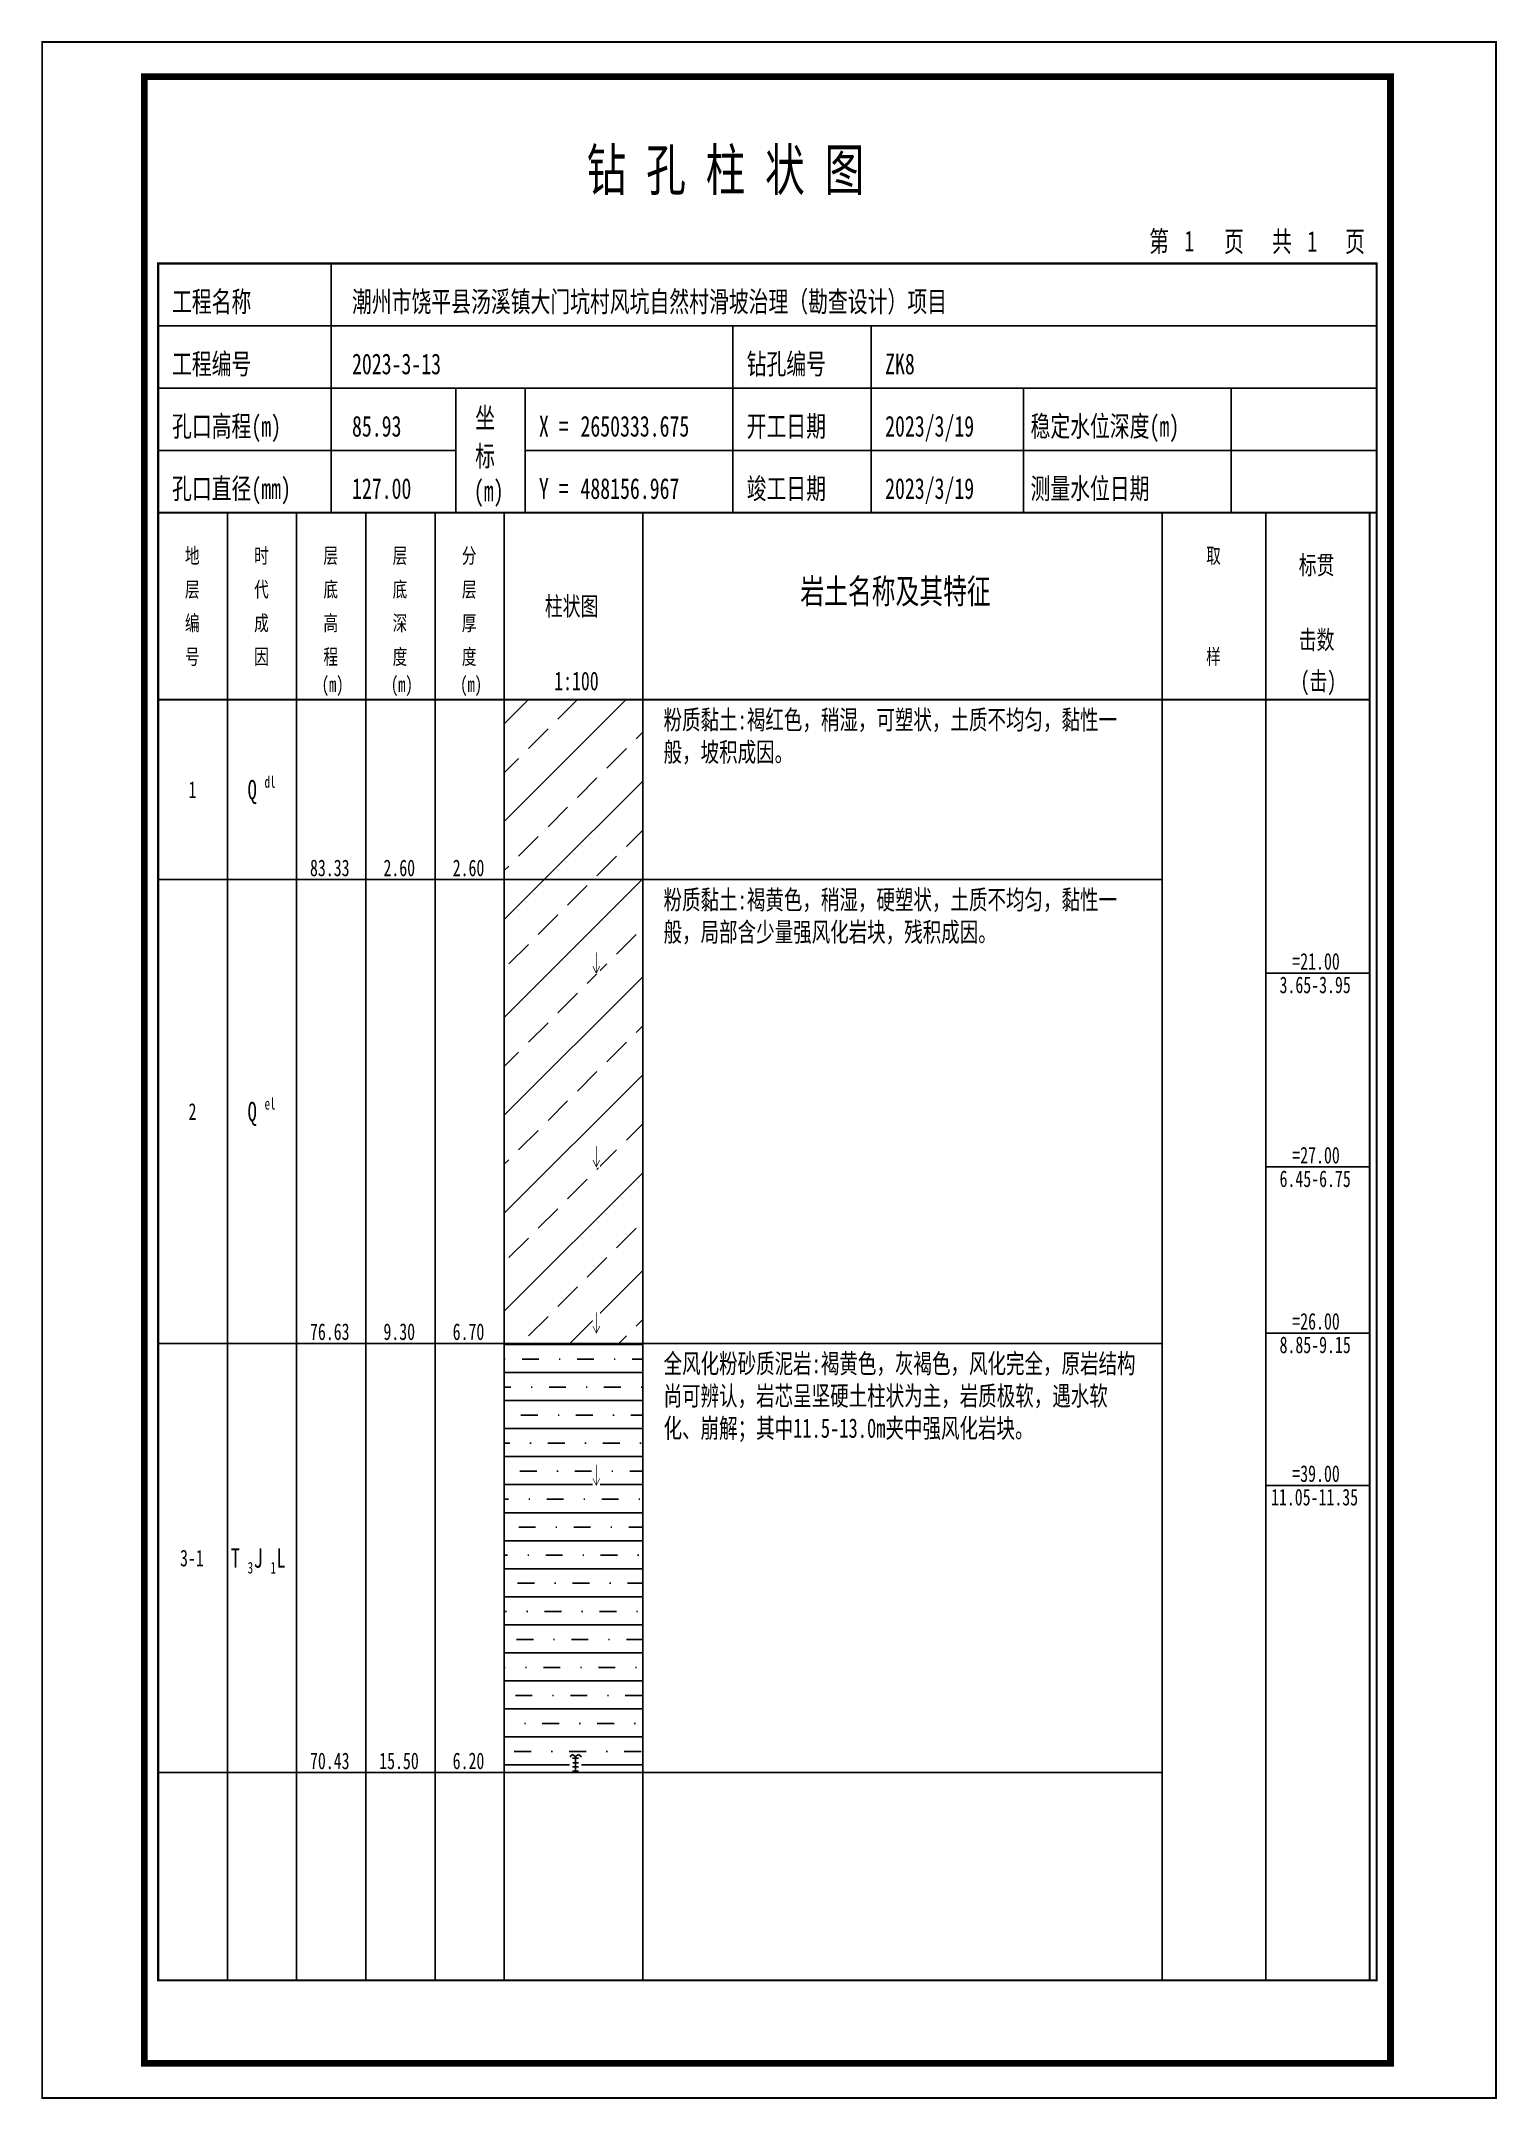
# Model space of a CAD drawing. Extents: x -17 to 4273, y -202 to 95.
# Drawn here: x 1768.1 to 1978.4, y -202.1 to 95.1 of the extents above; entities that cross this region are included whole.
import ezdxf
from ezdxf.enums import TextEntityAlignment as Align

# ---------------------------------------------------------------- set-up
doc = ezdxf.new("R2010")
doc.units = 0
doc.header["$MEASUREMENT"] = 0
doc.linetypes.add('DASHDOTX2', pattern=[2, 1, -0.5, 0, -0.5])
for name, color, linetype in [('GICAD_POUMIAN', 7, 'Continuous'), ('ZZT_BGBJ', 7, 'Continuous'), ('ZZT_FHD', 7, 'Continuous'), ('ZZT_TC', 7, 'Continuous')]:
    doc.layers.add(name, color=color, linetype=linetype)
doc.styles.add('BODYCONTENT', font='simfang.ttf', dxfattribs={"width": 0.7, "height": 2.8})
doc.styles.add('BODYTITLE', font='simfang.ttf', dxfattribs={"width": 0.7, "height": 3.6})
doc.styles.add('标注栏-第一列', font='', dxfattribs={"width": 0.7, "height": 3})
doc.styles.get('标注栏-第一列').set_extended_font_data('SimSun')
pattern_1 = [(45, (0, 0), (-7.07107, 7.07107), []), (45, (7.071, 0), (-7.07107, 7.07107), [4, -2])]

msp = doc.modelspace()

# ---------------------------------------------------------------- texts
at = {"layer": 'ZZT_TC', "color": 7, "style": 'BODYTITLE', "width": 0.7}
for s, height, p in [('地', 2.21, (1788.87, 19.03)), ('时', 2.21, (1798.87, 19.03)), ('层', 2.21, (1808.87, 19.03)), ('层', 2.21, (1818.87, 19.03)), ('分', 2.21, (1828.87, 19.03)), ('取', 2.21, (1936.37, 19.03)), ('标贯', 2.7, (1949.74, 17.28)), ('岩土名称及其特征', 3.6, (1877.75, 12.78)), ('层', 2.21, (1788.87, 14.16)), ('代', 2.21, (1798.87, 14.16)), ('底', 2.21, (1808.87, 14.16)), ('底', 2.21, (1818.87, 14.16)), ('层', 2.21, (1828.87, 14.16)), ('柱状图', 2.7, (1840.85, 11.34)), ('编', 2.21, (1788.87, 9.3)), ('成', 2.21, (1798.87, 9.3)), ('高', 2.21, (1808.87, 9.3)), ('深', 2.21, (1818.87, 9.3)), ('厚', 2.21, (1828.87, 9.3)), ('击数', 2.7, (1949.74, 6.48)), ('号', 2.21, (1788.87, 4.43)), ('因', 2.21, (1798.87, 4.43)), ('程', 2.21, (1808.87, 4.43)), ('度', 2.21, (1818.87, 4.43)), ('度', 2.21, (1828.87, 4.43)), ('样', 2.21, (1936.37, 4.43)), ('(m)', 2.213, (1808.62, 0.44)), ('(m)', 2.213, (1818.62, 0.44)), ('(m)', 2.213, (1828.62, 0.44)), ('1:100', 2.7, (1842.2, 0.54)), ('(击)', 2.7, (1950, 0.54))]:
    msp.add_text(s, height=height, dxfattribs=at).set_placement(p, align=Align.BOTTOM_LEFT)
at = {"layer": 'ZZT_TC', "color": 7, "style": 'BODYCONTENT', "width": 0.7}
for s, height, p in [('1', 2.4, (1789.39, -14.2)), ('Q', 2.8, (1797.92, -14.4)), ('dl', 1.68, (1800.36, -12.72)), ('83.33', 2.4, (1806.93, -25.5)), ('2.60', 2.4, (1817.54, -25.5)), ('2.60', 2.4, (1827.54, -25.5)), ('=21.00', 2.4, (1948.81, -39)), ('3.65-3.95', 2.4, (1946.97, -42.4)), ('2', 2.4, (1789.39, -60.7)), ('Q', 2.8, (1797.92, -60.9)), ('el', 1.68, (1800.36, -59.22)), ('=27.00', 2.4, (1948.81, -67)), ('6.45-6.75', 2.4, (1946.97, -70.4)), ('=26.00', 2.4, (1948.81, -91)), ('76.63', 2.4, (1806.93, -92.5)), ('9.30', 2.4, (1817.54, -92.5)), ('6.70', 2.4, (1827.54, -92.5)), ('8.85-9.15', 2.4, (1946.97, -94.4)), ('=39.00', 2.4, (1948.81, -113)), ('11.05-11.35', 2.4, (1945.74, -116.4)), ('3-1', 2.4, (1788.16, -125.2)), ('T', 2.8, (1795.49, -125.4)), ('3', 1.68, (1797.92, -126.24)), ('J', 2.8, (1798.78, -125.4)), ('1', 1.68, (1801.22, -126.24)), ('L', 2.8, (1802.08, -125.4)), ('70.43', 2.4, (1806.93, -154.5)), ('15.50', 2.4, (1816.93, -154.5)), ('6.20', 2.4, (1827.54, -154.5))]:
    msp.add_text(s, height=height, dxfattribs=at).set_placement(p)
at = {"layer": 'ZZT_TC', "color": 7, "char_height": 2.8, "width": 69, "attachment_point": 1, "style": 'BODYCONTENT'}
for s, insert in [('粉质黏土:褐红色，稍湿，可塑状，土质不均匀，黏性一般，坡积成因。', (1858, -1.5)), ('粉质黏土:褐黄色，稍湿，硬塑状，土质不均匀，黏性一般，局部含少量强风化岩块，残积成因。', (1858, -27.5)), ('全风化粉砂质泥岩:褐黄色，灰褐色，风化完全，原岩结构尚可辨认，岩芯呈坚硬土柱状为主，岩质极软，遇水软化、崩解；其中11.5-13.0m夹中强风化岩块。', (1858, -94.5))]:
    msp.add_mtext(s, dxfattribs=dict(at, insert=insert))

# ---------------------------------------------------------------- blocks, each defined once
blk = doc.blocks.new('FH_QUAN_C')
blk.add_wipeout([(0, 0), (1.13, 0), (1.13, 1.61), (0, 1.61)])
at = {"layer": 'GICAD_POUMIAN', "color": 1}
for p, q in [((0, 1.4), (0.28, 1.61)), ((0.28, 1.61), (0.56, 1.41)), ((0.28, 1.26), (0.86, 1.26)), ((0.28, 0.41), (0.86, 0.41)), ((0.29, 0.81), (0.84, 0.81)), ((0.56, 1.41), (0.84, 1.61)), ((0.56, 1.41), (0.56, 0)), ((0.84, 1.61), (1.13, 1.4)), ((0.28, 0), (0.86, 0))]:
    blk.add_line(p, q, dxfattribs=at)
blk = doc.blocks.new('zztSLbg')
blk.add_wipeout([(-0.05, -0.11), (1.04, -0.11), (1.04, 3), (-0.05, 3)])
at = {"color": 1, "const_width": 0.1}
for points in [[(0.5, 3), (0.5, 0)], [(0, 1), (0.5, 0), (1, 1)]]:
    blk.add_lwpolyline(points, dxfattribs=at)
blk = doc.blocks.new('block8', base_point=(16.77, 229))
for p, q in [((41.77, 229), (41.77, 265)), ((16.77, 256), (192.77, 256)), ((99.77, 229), (99.77, 256)), ((119.77, 229), (119.77, 256)), ((16.77, 247), (192.77, 247)), ((59.77, 229), (59.77, 247)), ((69.77, 229), (69.77, 247)), ((141.77, 229), (141.77, 247)), ((171.77, 229), (171.77, 247)), ((16.77, 238), (59.77, 238)), ((69.77, 238), (192.77, 238))]:
    blk.add_line(p, q)
for points, const_width in [([(0, 0), (210, 0), (210, 297), (0, 297)], 0.25), ([(14.77, 5), (194.77, 5), (194.77, 292), (14.77, 292)], 1), ([(16.77, 265), (192.77, 265), (192.77, 17), (16.77, 17)], 0.3)]:
    blk.add_lwpolyline(points, close=True, dxfattribs=dict(const_width=const_width))
at = {"const_width": 0.3}
blk.add_lwpolyline([(16.77, 229), (192.77, 229)], dxfattribs=at)
at = {"style": '标注栏-第一列', "width": 0.7}
for s, height, p in [('钻 孔 柱 状 图', 6, (78.67, 275.54)), ('第', 3, (159.9, 266.7)), (' 1', 3, (163.55, 266.75)), ('页', 3, (170.73, 266.7)), ('共', 3, (177.65, 266.7)), (' 1', 3, (181.31, 266.7)), ('页', 3, (188.21, 266.7)), ('工程名称', 3, (18.77, 258)), ('潮州市饶平县汤溪镇大门坑村风坑自然村滑坡治理（勘查设计）项目', 3, (44.77, 258)), ('工程编号', 3, (18.77, 249)), ('2023-3-13', 3, (44.77, 249)), ('钻孔编号', 3, (101.77, 249)), ('ZK8', 3, (121.77, 249)), ('坐', 3, (62.56, 241.24)), ('孔口高程(m)', 3, (18.77, 240)), ('85.93', 3, (44.77, 240)), ('X =', 3, (71.77, 240)), ('2650333.675', 3, (77.77, 240)), ('开工日期', 3, (101.77, 240)), ('2023/3/19', 3, (121.77, 240)), ('稳定水位深度(m)', 3, (142.77, 240)), ('标', 3, (62.56, 235.7)), ('孔口直径(mm)', 3, (18.77, 231)), ('127.00', 3, (44.77, 231)), ('(m) ', 3, (62.37, 230.65)), ('Y =', 3, (71.77, 231)), ('488156.967', 3, (77.77, 231)), ('竣工日期', 3, (101.77, 231)), ('2023/3/19', 3, (121.77, 231)), ('测量水位日期', 3, (142.77, 231))]:
    blk.add_text(s, height=height, dxfattribs=at).set_placement(p)

# ---------------------------------------------------------------- hatches: boundary and pattern name
at = {"layer": 'ZZT_TC'}
h = msp.add_hatch(dxfattribs=at)
h.set_pattern_fill('GKFZNT', color=256, style=0)
h.set_pattern_definition(pattern_1)
h.paths.add_polyline_path([(1835, 0), (1855, 0), (1855, -26), (1835, -26)], flags=0)
h = msp.add_hatch(dxfattribs=at)
h.set_pattern_fill('GKFZNT', color=256, style=0)
h.set_pattern_definition(pattern_1)
h.paths.add_polyline_path([(1835, -26), (1855, -26), (1855, -93), (1835, -93)], flags=0)
h = msp.add_hatch(dxfattribs=at)
h.set_pattern_fill('GKFSZNY', color=256, style=0)
h.set_pattern_definition([(0, (0, 0), (0, 4.05), []), (0, (3.24, 1.944), (4.05, 4.05), [0.162, -2.43, 2.43, -2.916])])
h.paths.add_polyline_path([(1835, -93), (1855, -93), (1855, -155), (1835, -155)], flags=0)

# ---------------------------------------------------------------- linework, layer by layer
at = {"layer": 'ZZT_FHD', "linetype": 'DASHDOTX2'}
msp.add_line((1835, -93), (1855, -93), dxfattribs=at)
at = {"layer": 'ZZT_TC'}
for p, q in [((1785, 27), (1785, -185)), ((1795, 27), (1795, -185)), ((1805, 27), (1805, -185)), ((1815, 27), (1815, -185)), ((1825, 27), (1825, -185)), ((1835, 27), (1835, -185)), ((1855, 27), (1855, -185)), ((1930, 27), (1930, -185)), ((1945, 27), (1945, -185)), ((1960, 27), (1960, -185)), ((1785, -26), (1795, -26)), ((1795, -26), (1805, -26)), ((1805, -26), (1815, -26)), ((1815, -26), (1825, -26)), ((1825, -26), (1835, -26)), ((1855, -26), (1930, -26)), ((1945, -39.5), (1960, -39.5)), ((1945, -67.5), (1960, -67.5)), ((1945, -91.5), (1960, -91.5)), ((1785, -93), (1795, -93)), ((1795, -93), (1805, -93)), ((1805, -93), (1815, -93)), ((1815, -93), (1825, -93)), ((1825, -93), (1835, -93)), ((1855, -93), (1930, -93)), ((1945, -113.5), (1960, -113.5)), ((1785, -155), (1795, -155)), ((1795, -155), (1805, -155)), ((1805, -155), (1815, -155)), ((1815, -155), (1825, -155)), ((1825, -155), (1835, -155)), ((1835, -155), (1855, -155)), ((1855, -155), (1930, -155))]:
    msp.add_line(p, q, dxfattribs=at)
at = {"layer": 'ZZT_TC', "color": 7, "const_width": 0.3}
msp.add_lwpolyline([(1785, 0), (1960, 0)], dxfattribs=at)
at = {"layer": 'ZZT_TC'}
for points in [[(1835, 0), (1855, 0), (1855, -26), (1835, -26)], [(1835, -26), (1855, -26), (1855, -93), (1835, -93)], [(1835, -93), (1855, -93), (1855, -155), (1835, -155)]]:
    msp.add_lwpolyline(points, close=True, dxfattribs=at)

msp.set_redraw_order([(e.dxf.handle, doc.entitydb.next_handle()) for e in msp.query("TEXT MTEXT ATTDEF DIMENSION ARC_DIMENSION")])  # texts and dimensions are drawn at this point

# ---------------------------------------------------------------- next in the draw order: block references
at = {"layer": 'ZZT_BGBJ'}
for p in [(1847.79, -39.5), (1847.79, -67.5), (1847.79, -91.5), (1847.79, -113.5)]:
    msp.add_blockref('zztSLbg', p, dxfattribs=at)
at = {"layer": 'ZZT_FHD', "linetype": 'DASHDOTX2', "xscale": 1.5, "yscale": 1.5}
msp.add_blockref('FH_QUAN_C', (1844.44, -154.8), dxfattribs=at)

# ---------------------------------------------------------------- next in the draw order: linework, layer by layer
at = {"layer": 'ZZT_FHD', "linetype": 'DASHDOTX2'}
msp.add_line((1835, -155), (1855, -155), dxfattribs=at)
at = {"layer": 'ZZT_TC', "color": 7, "const_width": 0.3, "flags": 128}
msp.add_lwpolyline([(1785, 27), (1960, 27), (1960, -185), (1785, -185)], close=True, dxfattribs=at)

# ---------------------------------------------------------------- next in the draw order: block references
at = {"layer": 'ZZT_TC'}
msp.add_blockref('block8', (1785, 27), dxfattribs=at)

doc.saveas('drawing.dxf')
